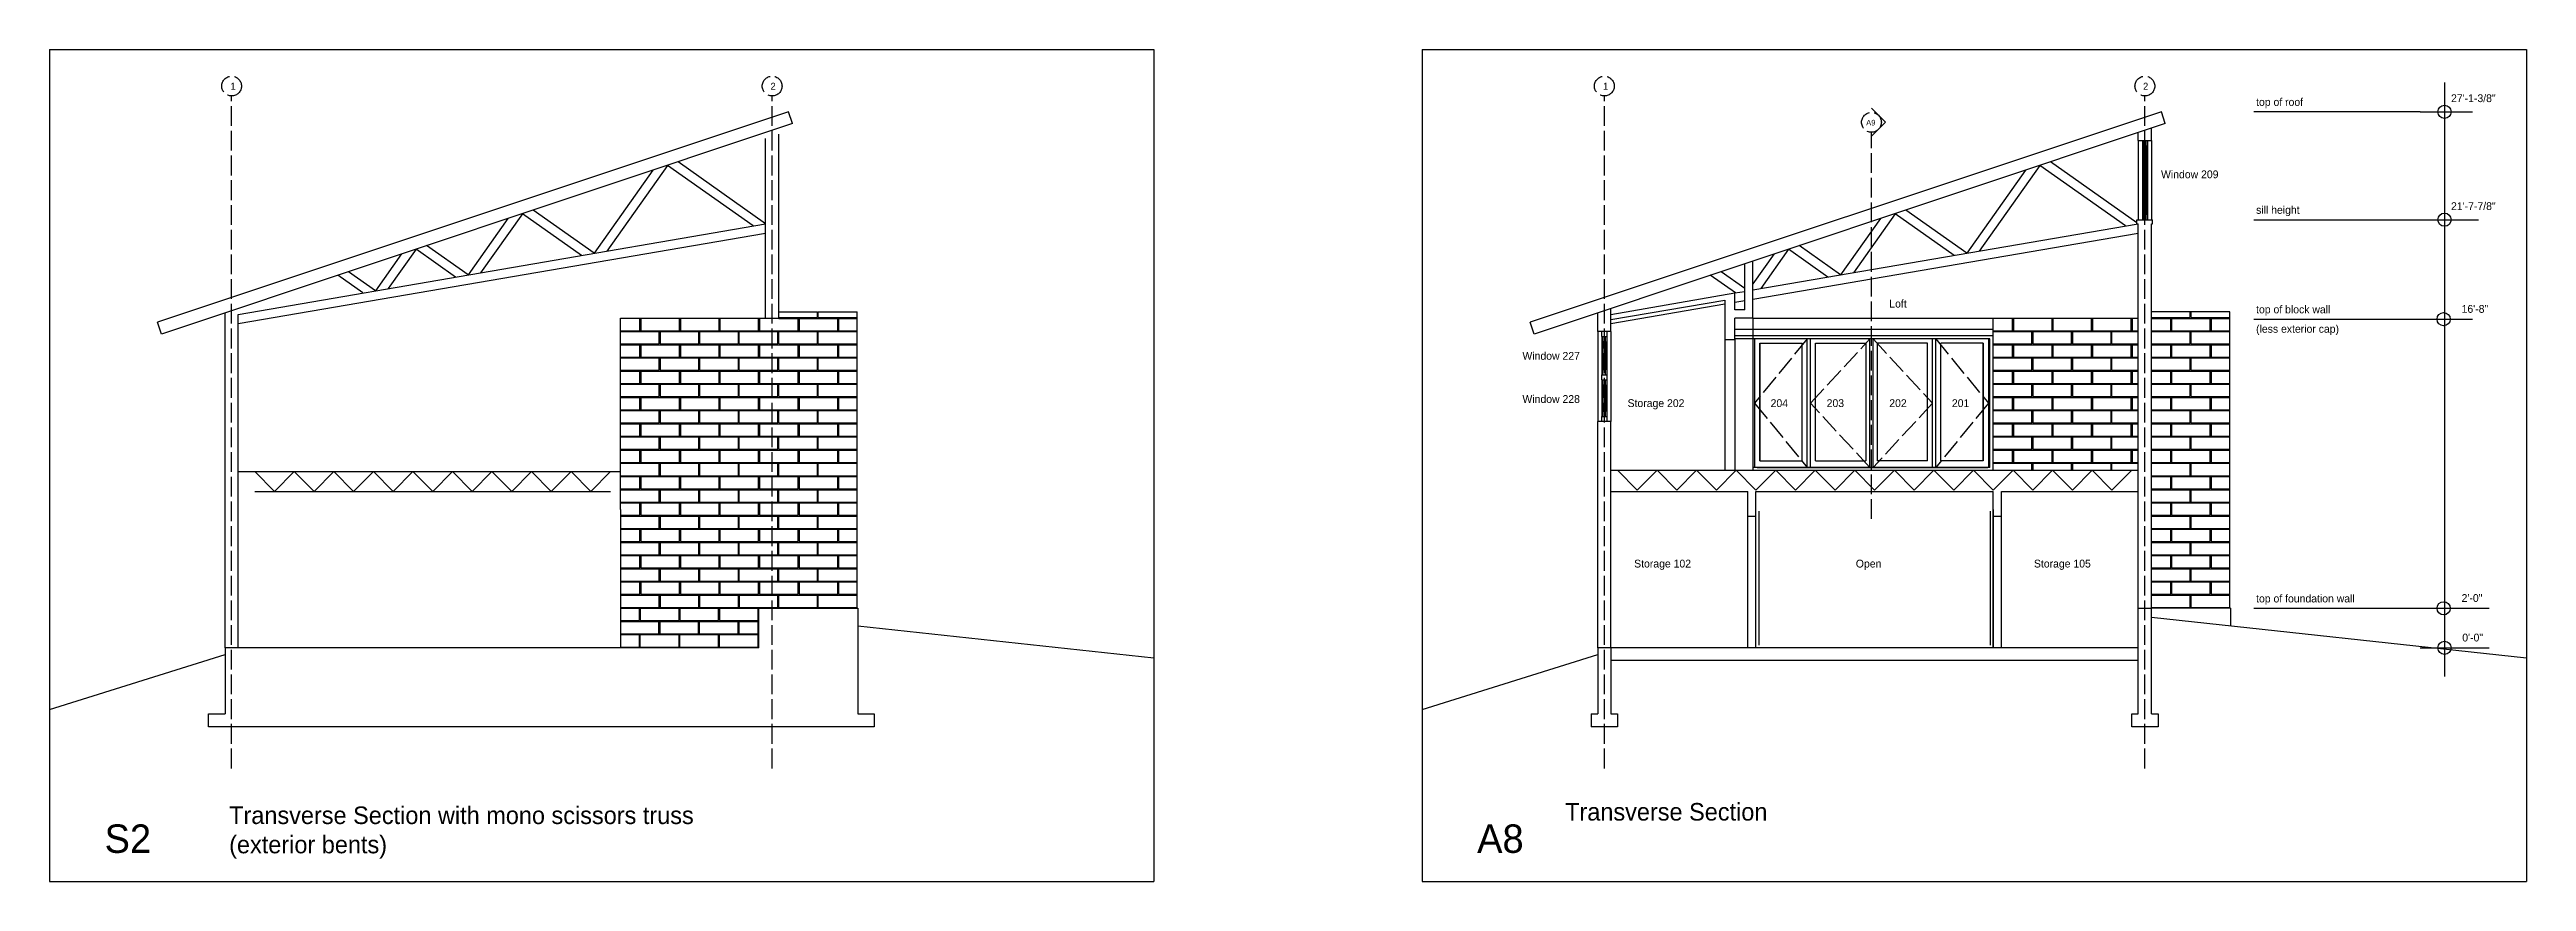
# Model space of a CAD drawing. Header units: inches. Extents: x 1267 to 6358, y -2516 to 4336.
# Drawn here: x 2972 to 4475, y 1498 to 2003 of the extents above; entities that cross this region are included whole.
import ezdxf

# ---------------------------------------------------------------- set-up
doc = ezdxf.new("R2010")
doc.units = ezdxf.units.IN
doc.header["$MEASUREMENT"] = 0
doc.linetypes.add('ACAD_ISO02W100', pattern=[15, 12, -3])
for name, color, linetype in [('blocks', 251, 'Continuous'), ('const', 7, 'Continuous'), ('e1', 7, 'Continuous'), ('e2', 251, 'Continuous'), ('glass', 172, 'Continuous'), ('glassSwing', 172, 'ACAD_ISO02W100'), ('grid', 252, 'ACAD_ISO02W100'), ('walls', 7, 'Continuous')]:
    doc.layers.add(name, color=color, linetype=linetype)

msp = doc.modelspace()

# ---------------------------------------------------------------- texts
at = {"layer": 'const', "attachment_point": 1}
for s, insert, char_height, width in [('1', (3081.5, 1982.6), 4.26, 1625.197), ('2', (3409.2, 1982.6), 4.26, 1625.197), ('1', (3914.4, 1982.6), 4.26, 1625.197), ('2', (4242.1, 1982.6), 4.26, 1625.197), ('top of roof', (4310.7, 1973.3), 4.736, 1805.775), ('27\'-1-3/8"', (4429, 1975.6), 4.74, 1805.775), ('A9', (4074.1, 1960.1), 3.41, 1300.158), ('Window 209', (4253, 1929.4), 4.74, 1805.775), ('21\'-7-7/8"', (4429, 1910.1), 4.74, 1805.775), ('sill height', (4310.7, 1907.8), 4.736, 1805.775), ('Loft', (4088.1, 1850.9), 4.74, 1805.775), ('top of block wall', (4310.7, 1847.4), 4.736, 1805.775), ('(less exterior cap)', (4310.7, 1835.6), 4.736, 1805.775), ('16\'-8"', (4435.4, 1847.7), 4.74, 1805.775), ('Window 227', (3865.5, 1819.2), 4.74, 1805.775), ('Window 228', (3865.5, 1793), 4.74, 1805.775), ('Storage 202', (3929.3, 1790.5), 4.736, 1805.775), ('204', (4016.1, 1790.5), 4.74, 1805.775), ('203', (4050.1, 1790.5), 4.74, 1805.775), ('202', (4088.1, 1790.5), 4.74, 1805.775), ('201', (4126.1, 1790.5), 4.74, 1805.775), ('Storage 102', (3933.3, 1693.1), 4.736, 1805.775), ('Open', (4067.8, 1693.1), 4.74, 1805.775), ('Storage 105', (4175.9, 1693.1), 4.736, 1805.775), ('top of foundation wall', (4310.7, 1671.9), 4.736, 1805.775), ('2\'-0"', (4435.4, 1672.2), 4.74, 1805.775), ('0\'-0"', (4435.8, 1648.2), 4.74, 1805.775), ('Transverse Section with mono scissors truss\\P(exterior bents)', (3080.7, 1543.3), 10.656, 4062.993), ('Transverse Section', (3891.4, 1545.4), 10.656, 4062.993), ('S2', (3005.1, 1532.4), 17.26, 6582.049), ('A8', (3838, 1532.4), 17.26, 6582.049)]:
    msp.add_mtext(s, dxfattribs=dict(at, insert=insert, char_height=char_height, width=width))

# ---------------------------------------------------------------- linework, layer by layer
for p, q in [((2971.7, 2002.8), (3641.8, 2002.8)), ((2971.7, 2002.8), (2971.7, 1497.8)), ((3641.8, 2002.8), (3641.8, 1497.8)), ((3804.6, 2002.8), (3804.6, 1497.8)), ((3804.6, 2002.8), (4474.8, 2002.8)), ((4474.8, 2002.8), (4474.8, 1497.8)), ((3402.2, 1663.6), (3414.2, 1663.6)), ((4239.2, 1663.6), (4247.2, 1663.6)), ((2971.7, 1497.8), (3641.8, 1497.8)), ((3804.6, 1497.8), (4474.8, 1497.8))]:
    msp.add_line(p, q)
at = {"layer": 'blocks'}
for p, q in [((3330, 1832.1), (3330, 1839.6)), ((3330.5, 1839.6), (3330.5, 1832.1)), ((3354, 1832.1), (3354, 1839.6)), ((3354.5, 1839.6), (3354.5, 1832.1)), ((3378, 1832.1), (3378, 1839.6)), ((3378.5, 1839.6), (3378.5, 1832.1)), ((3402, 1832.1), (3402, 1839.6)), ((3402.5, 1839.6), (3402.5, 1832.1)), ((3414.2, 1840.1), (3414.2, 1843.6)), ((3414.2, 1840.1), (3437.7, 1840.1)), ((3414.2, 1839.6), (3426, 1839.6)), ((3426, 1832.1), (3426, 1839.6)), ((3426.5, 1839.6), (3450, 1839.6)), ((3426.5, 1839.6), (3426.5, 1832.1)), ((3437.7, 1840.1), (3437.7, 1843.6)), ((3438.2, 1840.1), (3438.2, 1843.6)), ((3438.2, 1840.1), (3461.7, 1840.1)), ((3450, 1832.1), (3450, 1839.6)), ((3450.5, 1839.6), (3461.7, 1839.6)), ((3450.5, 1839.6), (3450.5, 1832.1)), ((4162.9, 1832.1), (4162.9, 1839.6)), ((4163.4, 1839.6), (4163.4, 1832.1)), ((4186.9, 1832.1), (4186.9, 1839.6)), ((4187.4, 1839.6), (4187.4, 1832.1)), ((4210.9, 1832.1), (4210.9, 1839.6)), ((4211.4, 1839.6), (4211.4, 1832.1)), ((4234.9, 1832.1), (4234.9, 1839.6)), ((4235.4, 1839.6), (4235.4, 1832.1)), ((4247.2, 1840.1), (4270.7, 1840.1)), ((4247.2, 1839.6), (4258.9, 1839.6)), ((4258.9, 1832.1), (4258.9, 1839.6)), ((4259.4, 1839.6), (4282.9, 1839.6)), ((4259.4, 1839.6), (4259.4, 1832.1)), ((4270.7, 1840.1), (4270.7, 1843.6)), ((4271.2, 1840.1), (4271.2, 1843.6)), ((4271.2, 1840.1), (4294.7, 1840.1)), ((4282.9, 1832.1), (4282.9, 1839.6)), ((4283.4, 1839.6), (4294.7, 1839.6)), ((4283.4, 1839.6), (4283.4, 1832.1)), ((3318.2, 1832.1), (3330, 1832.1)), ((3318.2, 1831.6), (3341.7, 1831.6)), ((3318.2, 1824.1), (3341.7, 1824.1)), ((3318.2, 1823.6), (3330, 1823.6)), ((3330, 1816.1), (3330, 1823.6)), ((3330.5, 1832.1), (3354, 1832.1)), ((3330.5, 1823.6), (3330.5, 1816.1)), ((3330.5, 1823.6), (3354, 1823.6)), ((3341.7, 1824.1), (3341.7, 1831.6)), ((3342.2, 1831.6), (3342.2, 1824.1)), ((3342.2, 1831.6), (3365.7, 1831.6)), ((3342.2, 1824.1), (3365.7, 1824.1)), ((3354, 1816.1), (3354, 1823.6)), ((3354.5, 1832.1), (3378, 1832.1)), ((3354.5, 1823.6), (3378, 1823.6)), ((3354.5, 1823.6), (3354.5, 1816.1)), ((3365.7, 1824.1), (3365.7, 1831.6)), ((3366.2, 1831.6), (3389.7, 1831.6)), ((3366.2, 1831.6), (3366.2, 1824.1)), ((3366.2, 1824.1), (3389.7, 1824.1)), ((3378, 1816.1), (3378, 1823.6)), ((3378.5, 1832.1), (3402, 1832.1)), ((3378.5, 1823.6), (3402, 1823.6)), ((3378.5, 1823.6), (3378.5, 1816.1)), ((3389.7, 1824.1), (3389.7, 1831.6)), ((3390.2, 1824.1), (3390.2, 1831.6)), ((3390.2, 1831.6), (3413.7, 1831.6)), ((3390.2, 1824.1), (3413.7, 1824.1)), ((3402, 1816.1), (3402, 1823.6)), ((3402.5, 1832.1), (3426, 1832.1)), ((3402.5, 1823.6), (3402.5, 1816.1)), ((3402.5, 1823.6), (3426, 1823.6)), ((3413.7, 1824.1), (3413.7, 1831.6)), ((3414.2, 1831.6), (3437.7, 1831.6)), ((3414.2, 1824.1), (3414.2, 1831.6)), ((3414.2, 1824.1), (3437.7, 1824.1)), ((3426, 1816.1), (3426, 1823.6)), ((3426.5, 1832.1), (3450, 1832.1)), ((3426.5, 1823.6), (3450, 1823.6)), ((3426.5, 1823.6), (3426.5, 1816.1)), ((3437.7, 1824.1), (3437.7, 1831.6)), ((3438.2, 1824.1), (3438.2, 1831.6)), ((3438.2, 1831.6), (3461.7, 1831.6)), ((3438.2, 1824.1), (3461.7, 1824.1)), ((3450, 1816.1), (3450, 1823.6)), ((3450.5, 1832.1), (3461.7, 1832.1)), ((3450.5, 1823.6), (3450.5, 1816.1)), ((3450.5, 1823.6), (3461.7, 1823.6)), ((4151.2, 1832.1), (4162.9, 1832.1)), ((4151.2, 1831.6), (4174.7, 1831.6)), ((4151.2, 1824.1), (4174.7, 1824.1)), ((4151.2, 1823.6), (4162.9, 1823.6)), ((4162.9, 1816.1), (4162.9, 1823.6)), ((4163.4, 1832.1), (4186.9, 1832.1)), ((4163.4, 1823.6), (4186.9, 1823.6)), ((4163.4, 1823.6), (4163.4, 1816.1)), ((4174.7, 1824.1), (4174.7, 1831.6)), ((4175.2, 1831.6), (4198.7, 1831.6)), ((4175.2, 1831.6), (4175.2, 1824.1)), ((4175.2, 1824.1), (4198.7, 1824.1)), ((4186.9, 1816.1), (4186.9, 1823.6)), ((4187.4, 1832.1), (4210.9, 1832.1)), ((4187.4, 1823.6), (4210.9, 1823.6)), ((4187.4, 1823.6), (4187.4, 1816.1)), ((4198.7, 1824.1), (4198.7, 1831.6)), ((4199.2, 1831.6), (4222.7, 1831.6)), ((4199.2, 1831.6), (4199.2, 1824.1)), ((4199.2, 1824.1), (4222.7, 1824.1)), ((4210.9, 1816.1), (4210.9, 1823.6)), ((4211.4, 1832.1), (4234.9, 1832.1)), ((4211.4, 1823.6), (4211.4, 1816.1)), ((4211.4, 1823.6), (4234.9, 1823.6)), ((4222.7, 1824.1), (4222.7, 1831.6)), ((4223.2, 1831.6), (4239.2, 1831.6)), ((4223.2, 1824.1), (4223.2, 1831.6)), ((4223.2, 1824.1), (4239.2, 1824.1)), ((4234.9, 1816.1), (4234.9, 1823.6)), ((4235.4, 1832.1), (4239.2, 1832.1)), ((4235.4, 1823.6), (4235.4, 1816.1)), ((4235.4, 1823.6), (4239.2, 1823.6)), ((4247.2, 1832.1), (4258.9, 1832.1)), ((4247.2, 1831.6), (4270.7, 1831.6)), ((4247.2, 1824.1), (4270.7, 1824.1)), ((4247.2, 1823.6), (4258.9, 1823.6)), ((4258.9, 1816.1), (4258.9, 1823.6)), ((4259.4, 1832.1), (4282.9, 1832.1)), ((4259.4, 1823.6), (4282.9, 1823.6)), ((4259.4, 1823.6), (4259.4, 1816.1)), ((4270.7, 1824.1), (4270.7, 1831.6)), ((4271.2, 1831.6), (4294.7, 1831.6)), ((4271.2, 1824.1), (4271.2, 1831.6)), ((4271.2, 1824.1), (4294.7, 1824.1)), ((4282.9, 1816.1), (4282.9, 1823.6)), ((4283.4, 1832.1), (4294.7, 1832.1)), ((4283.4, 1823.6), (4294.7, 1823.6)), ((4283.4, 1823.6), (4283.4, 1816.1)), ((3318.2, 1816.1), (3330, 1816.1)), ((3318.2, 1815.6), (3341.7, 1815.6)), ((3318.2, 1808.1), (3341.7, 1808.1)), ((3318.2, 1807.6), (3330, 1807.6)), ((3330, 1800.1), (3330, 1807.6)), ((3330.5, 1816.1), (3354, 1816.1)), ((3330.5, 1807.6), (3330.5, 1800.1)), ((3330.5, 1807.6), (3354, 1807.6)), ((3341.7, 1808.1), (3341.7, 1815.6)), ((3342.2, 1815.6), (3342.2, 1808.1)), ((3342.2, 1815.6), (3365.7, 1815.6)), ((3342.2, 1808.1), (3365.7, 1808.1)), ((3354, 1800.1), (3354, 1807.6)), ((3354.5, 1816.1), (3378, 1816.1)), ((3354.5, 1807.6), (3354.5, 1800.1)), ((3354.5, 1807.6), (3378, 1807.6)), ((3365.7, 1808.1), (3365.7, 1815.6)), ((3366.2, 1815.6), (3389.7, 1815.6)), ((3366.2, 1815.6), (3366.2, 1808.1)), ((3366.2, 1808.1), (3389.7, 1808.1)), ((3378, 1800.1), (3378, 1807.6)), ((3378.5, 1816.1), (3402, 1816.1)), ((3378.5, 1807.6), (3402, 1807.6)), ((3378.5, 1807.6), (3378.5, 1800.1)), ((3389.7, 1808.1), (3389.7, 1815.6)), ((3390.2, 1808.1), (3390.2, 1815.6)), ((3390.2, 1815.6), (3413.7, 1815.6)), ((3390.2, 1808.1), (3413.7, 1808.1)), ((3402, 1800.1), (3402, 1807.6)), ((3402.5, 1816.1), (3426, 1816.1)), ((3402.5, 1807.6), (3402.5, 1800.1)), ((3402.5, 1807.6), (3426, 1807.6)), ((3413.7, 1808.1), (3413.7, 1815.6)), ((3414.2, 1815.6), (3437.7, 1815.6)), ((3414.2, 1808.1), (3414.2, 1815.6)), ((3414.2, 1808.1), (3437.7, 1808.1)), ((3426, 1800.1), (3426, 1807.6)), ((3426.5, 1816.1), (3450, 1816.1)), ((3426.5, 1807.6), (3450, 1807.6)), ((3426.5, 1807.6), (3426.5, 1800.1)), ((3437.7, 1808.1), (3437.7, 1815.6)), ((3438.2, 1808.1), (3438.2, 1815.6)), ((3438.2, 1815.6), (3461.7, 1815.6)), ((3438.2, 1808.1), (3461.7, 1808.1)), ((3450, 1800.1), (3450, 1807.6)), ((3450.5, 1816.1), (3461.7, 1816.1)), ((3450.5, 1807.6), (3450.5, 1800.1)), ((3450.5, 1807.6), (3461.7, 1807.6)), ((4151.2, 1816.1), (4162.9, 1816.1)), ((4151.2, 1815.6), (4174.7, 1815.6)), ((4151.2, 1808.1), (4174.7, 1808.1)), ((4151.2, 1807.6), (4162.9, 1807.6)), ((4162.9, 1800.1), (4162.9, 1807.6)), ((4163.4, 1816.1), (4186.9, 1816.1)), ((4163.4, 1807.6), (4163.4, 1800.1)), ((4163.4, 1807.6), (4186.9, 1807.6)), ((4174.7, 1808.1), (4174.7, 1815.6)), ((4175.2, 1815.6), (4198.7, 1815.6)), ((4175.2, 1815.6), (4175.2, 1808.1)), ((4175.2, 1808.1), (4198.7, 1808.1)), ((4186.9, 1800.1), (4186.9, 1807.6)), ((4187.4, 1816.1), (4210.9, 1816.1)), ((4187.4, 1807.6), (4187.4, 1800.1)), ((4187.4, 1807.6), (4210.9, 1807.6)), ((4198.7, 1808.1), (4198.7, 1815.6)), ((4199.2, 1815.6), (4222.7, 1815.6)), ((4199.2, 1815.6), (4199.2, 1808.1)), ((4199.2, 1808.1), (4222.7, 1808.1)), ((4210.9, 1800.1), (4210.9, 1807.6)), ((4211.4, 1816.1), (4234.9, 1816.1)), ((4211.4, 1807.6), (4211.4, 1800.1)), ((4211.4, 1807.6), (4234.9, 1807.6)), ((4222.7, 1808.1), (4222.7, 1815.6)), ((4223.2, 1815.6), (4239.2, 1815.6)), ((4223.2, 1808.1), (4223.2, 1815.6)), ((4223.2, 1808.1), (4239.2, 1808.1)), ((4234.9, 1800.1), (4234.9, 1807.6)), ((4235.4, 1816.1), (4239.2, 1816.1)), ((4235.4, 1807.6), (4235.4, 1800.1)), ((4235.4, 1807.6), (4239.2, 1807.6)), ((4247.2, 1816.1), (4258.9, 1816.1)), ((4247.2, 1815.6), (4270.7, 1815.6)), ((4247.2, 1808.1), (4270.7, 1808.1)), ((4247.2, 1807.6), (4258.9, 1807.6)), ((4258.9, 1800.1), (4258.9, 1807.6)), ((4259.4, 1816.1), (4282.9, 1816.1)), ((4259.4, 1807.6), (4282.9, 1807.6)), ((4259.4, 1807.6), (4259.4, 1800.1)), ((4270.7, 1808.1), (4270.7, 1815.6)), ((4271.2, 1815.6), (4294.7, 1815.6)), ((4271.2, 1808.1), (4271.2, 1815.6)), ((4271.2, 1808.1), (4294.7, 1808.1)), ((4282.9, 1800.1), (4282.9, 1807.6)), ((4283.4, 1816.1), (4294.7, 1816.1)), ((4283.4, 1807.6), (4283.4, 1800.1)), ((4283.4, 1807.6), (4294.7, 1807.6)), ((3318.2, 1800.1), (3330, 1800.1)), ((3318.2, 1799.6), (3341.7, 1799.6)), ((3318.2, 1792.1), (3341.7, 1792.1)), ((3318.2, 1791.6), (3330, 1791.6)), ((3330, 1784.1), (3330, 1791.6)), ((3330.5, 1800.1), (3354, 1800.1)), ((3330.5, 1791.6), (3330.5, 1784.1)), ((3330.5, 1791.6), (3354, 1791.6)), ((3341.7, 1792.1), (3341.7, 1799.6)), ((3342.2, 1799.6), (3365.7, 1799.6)), ((3342.2, 1799.6), (3342.2, 1792.1)), ((3342.2, 1792.1), (3365.7, 1792.1)), ((3354, 1784.1), (3354, 1791.6)), ((3354.5, 1800.1), (3378, 1800.1)), ((3354.5, 1791.6), (3354.5, 1784.1)), ((3354.5, 1791.6), (3378, 1791.6)), ((3365.7, 1792.1), (3365.7, 1799.6)), ((3366.2, 1799.6), (3389.7, 1799.6)), ((3366.2, 1799.6), (3366.2, 1792.1)), ((3366.2, 1792.1), (3389.7, 1792.1)), ((3378, 1784.1), (3378, 1791.6)), ((3378.5, 1800.1), (3402, 1800.1)), ((3378.5, 1791.6), (3402, 1791.6)), ((3378.5, 1791.6), (3378.5, 1784.1)), ((3389.7, 1792.1), (3389.7, 1799.6)), ((3390.2, 1799.6), (3413.7, 1799.6)), ((3390.2, 1792.1), (3390.2, 1799.6)), ((3390.2, 1792.1), (3413.7, 1792.1)), ((3402, 1784.1), (3402, 1791.6)), ((3402.5, 1800.1), (3426, 1800.1)), ((3402.5, 1791.6), (3402.5, 1784.1)), ((3402.5, 1791.6), (3426, 1791.6)), ((3413.7, 1792.1), (3413.7, 1799.6)), ((3414.2, 1799.6), (3437.7, 1799.6)), ((3414.2, 1792.1), (3414.2, 1799.6)), ((3414.2, 1792.1), (3437.7, 1792.1)), ((3426, 1784.1), (3426, 1791.6)), ((3426.5, 1800.1), (3450, 1800.1)), ((3426.5, 1791.6), (3450, 1791.6)), ((3426.5, 1791.6), (3426.5, 1784.1)), ((3437.7, 1792.1), (3437.7, 1799.6)), ((3438.2, 1799.6), (3461.7, 1799.6)), ((3438.2, 1792.1), (3438.2, 1799.6)), ((3438.2, 1792.1), (3461.7, 1792.1)), ((3450, 1784.1), (3450, 1791.6)), ((3450.5, 1800.1), (3461.7, 1800.1)), ((3450.5, 1791.6), (3450.5, 1784.1)), ((3450.5, 1791.6), (3461.7, 1791.6)), ((4151.2, 1800.1), (4162.9, 1800.1)), ((4151.2, 1799.6), (4174.7, 1799.6)), ((4151.2, 1792.1), (4174.7, 1792.1)), ((4151.2, 1791.6), (4162.9, 1791.6)), ((4162.9, 1784.1), (4162.9, 1791.6)), ((4163.4, 1800.1), (4186.9, 1800.1)), ((4163.4, 1791.6), (4186.9, 1791.6)), ((4163.4, 1791.6), (4163.4, 1784.1)), ((4174.7, 1792.1), (4174.7, 1799.6)), ((4175.2, 1799.6), (4175.2, 1792.1)), ((4175.2, 1799.6), (4198.7, 1799.6)), ((4175.2, 1792.1), (4198.7, 1792.1)), ((4186.9, 1784.1), (4186.9, 1791.6)), ((4187.4, 1800.1), (4210.9, 1800.1)), ((4187.4, 1791.6), (4210.9, 1791.6)), ((4187.4, 1791.6), (4187.4, 1784.1)), ((4198.7, 1792.1), (4198.7, 1799.6)), ((4199.2, 1799.6), (4222.7, 1799.6)), ((4199.2, 1799.6), (4199.2, 1792.1)), ((4199.2, 1792.1), (4222.7, 1792.1)), ((4210.9, 1784.1), (4210.9, 1791.6)), ((4211.4, 1800.1), (4234.9, 1800.1)), ((4211.4, 1791.6), (4211.4, 1784.1)), ((4211.4, 1791.6), (4234.9, 1791.6)), ((4222.7, 1792.1), (4222.7, 1799.6)), ((4223.2, 1792.1), (4223.2, 1799.6)), ((4223.2, 1799.6), (4239.2, 1799.6)), ((4223.2, 1792.1), (4239.2, 1792.1)), ((4234.9, 1784.1), (4234.9, 1791.6)), ((4235.4, 1800.1), (4239.2, 1800.1)), ((4235.4, 1791.6), (4235.4, 1784.1)), ((4235.4, 1791.6), (4239.2, 1791.6)), ((4247.2, 1800.1), (4258.9, 1800.1)), ((4247.2, 1799.6), (4270.7, 1799.6)), ((4247.2, 1792.1), (4270.7, 1792.1)), ((4247.2, 1791.6), (4258.9, 1791.6)), ((4258.9, 1784.1), (4258.9, 1791.6)), ((4259.4, 1800.1), (4282.9, 1800.1)), ((4259.4, 1791.6), (4282.9, 1791.6)), ((4259.4, 1791.6), (4259.4, 1784.1)), ((4270.7, 1792.1), (4270.7, 1799.6)), ((4271.2, 1792.1), (4271.2, 1799.6)), ((4271.2, 1799.6), (4294.7, 1799.6)), ((4271.2, 1792.1), (4294.7, 1792.1)), ((4282.9, 1784.1), (4282.9, 1791.6)), ((4283.4, 1800.1), (4294.7, 1800.1)), ((4283.4, 1791.6), (4294.7, 1791.6)), ((4283.4, 1791.6), (4283.4, 1784.1)), ((3318.2, 1784.1), (3330, 1784.1)), ((3318.2, 1783.6), (3341.7, 1783.6)), ((3318.2, 1776.1), (3341.7, 1776.1)), ((3318.2, 1775.6), (3330, 1775.6)), ((3330, 1768.1), (3330, 1775.6)), ((3330.5, 1784.1), (3354, 1784.1)), ((3330.5, 1775.6), (3330.5, 1768.1)), ((3330.5, 1775.6), (3354, 1775.6)), ((3341.7, 1776.1), (3341.7, 1783.6)), ((3342.2, 1783.6), (3342.2, 1776.1)), ((3342.2, 1783.6), (3365.7, 1783.6)), ((3342.2, 1776.1), (3365.7, 1776.1)), ((3354, 1768.1), (3354, 1775.6)), ((3354.5, 1784.1), (3378, 1784.1)), ((3354.5, 1775.6), (3378, 1775.6)), ((3354.5, 1775.6), (3354.5, 1768.1)), ((3365.7, 1776.1), (3365.7, 1783.6)), ((3366.2, 1783.6), (3389.7, 1783.6)), ((3366.2, 1783.6), (3366.2, 1776.1)), ((3366.2, 1776.1), (3389.7, 1776.1)), ((3378, 1768.1), (3378, 1775.6)), ((3378.5, 1784.1), (3402, 1784.1)), ((3378.5, 1775.6), (3402, 1775.6)), ((3378.5, 1775.6), (3378.5, 1768.1)), ((3389.7, 1776.1), (3389.7, 1783.6)), ((3390.2, 1776.1), (3390.2, 1783.6)), ((3390.2, 1783.6), (3413.7, 1783.6)), ((3390.2, 1776.1), (3413.7, 1776.1)), ((3402, 1768.1), (3402, 1775.6)), ((3402.5, 1784.1), (3426, 1784.1)), ((3402.5, 1775.6), (3402.5, 1768.1)), ((3402.5, 1775.6), (3426, 1775.6)), ((3413.7, 1776.1), (3413.7, 1783.6)), ((3414.2, 1783.6), (3437.7, 1783.6)), ((3414.2, 1776.1), (3414.2, 1783.6)), ((3414.2, 1776.1), (3437.7, 1776.1)), ((3426, 1768.1), (3426, 1775.6)), ((3426.5, 1784.1), (3450, 1784.1)), ((3426.5, 1775.6), (3450, 1775.6)), ((3426.5, 1775.6), (3426.5, 1768.1)), ((3437.7, 1776.1), (3437.7, 1783.6)), ((3438.2, 1776.1), (3438.2, 1783.6)), ((3438.2, 1783.6), (3461.7, 1783.6)), ((3438.2, 1776.1), (3461.7, 1776.1)), ((3450, 1768.1), (3450, 1775.6)), ((3450.5, 1784.1), (3461.7, 1784.1)), ((3450.5, 1775.6), (3450.5, 1768.1)), ((3450.5, 1775.6), (3461.7, 1775.6)), ((4151.2, 1784.1), (4162.9, 1784.1)), ((4151.2, 1783.6), (4174.7, 1783.6)), ((4151.2, 1776.1), (4174.7, 1776.1)), ((4151.2, 1775.6), (4162.9, 1775.6)), ((4162.9, 1768.1), (4162.9, 1775.6)), ((4163.4, 1784.1), (4186.9, 1784.1)), ((4163.4, 1775.6), (4186.9, 1775.6)), ((4163.4, 1775.6), (4163.4, 1768.1)), ((4174.7, 1776.1), (4174.7, 1783.6)), ((4175.2, 1783.6), (4198.7, 1783.6)), ((4175.2, 1783.6), (4175.2, 1776.1)), ((4175.2, 1776.1), (4198.7, 1776.1)), ((4186.9, 1768.1), (4186.9, 1775.6)), ((4187.4, 1784.1), (4210.9, 1784.1)), ((4187.4, 1775.6), (4210.9, 1775.6)), ((4187.4, 1775.6), (4187.4, 1768.1)), ((4198.7, 1776.1), (4198.7, 1783.6)), ((4199.2, 1783.6), (4222.7, 1783.6)), ((4199.2, 1783.6), (4199.2, 1776.1)), ((4199.2, 1776.1), (4222.7, 1776.1)), ((4210.9, 1768.1), (4210.9, 1775.6)), ((4211.4, 1784.1), (4234.9, 1784.1)), ((4211.4, 1775.6), (4211.4, 1768.1)), ((4211.4, 1775.6), (4234.9, 1775.6)), ((4222.7, 1776.1), (4222.7, 1783.6)), ((4223.2, 1783.6), (4239.2, 1783.6)), ((4223.2, 1776.1), (4223.2, 1783.6)), ((4223.2, 1776.1), (4239.2, 1776.1)), ((4234.9, 1768.1), (4234.9, 1775.6)), ((4235.4, 1784.1), (4239.2, 1784.1)), ((4235.4, 1775.6), (4235.4, 1768.1)), ((4235.4, 1775.6), (4239.2, 1775.6)), ((4247.2, 1784.1), (4258.9, 1784.1)), ((4247.2, 1783.6), (4270.7, 1783.6)), ((4247.2, 1776.1), (4270.7, 1776.1)), ((4247.2, 1775.6), (4258.9, 1775.6)), ((4258.9, 1768.1), (4258.9, 1775.6)), ((4259.4, 1784.1), (4282.9, 1784.1)), ((4259.4, 1775.6), (4282.9, 1775.6)), ((4259.4, 1775.6), (4259.4, 1768.1)), ((4270.7, 1776.1), (4270.7, 1783.6)), ((4271.2, 1783.6), (4294.7, 1783.6)), ((4271.2, 1776.1), (4271.2, 1783.6)), ((4271.2, 1776.1), (4294.7, 1776.1)), ((4282.9, 1768.1), (4282.9, 1775.6)), ((4283.4, 1784.1), (4294.7, 1784.1)), ((4283.4, 1775.6), (4294.7, 1775.6)), ((4283.4, 1775.6), (4283.4, 1768.1)), ((3318.2, 1768.1), (3330, 1768.1)), ((3318.2, 1767.6), (3341.7, 1767.6)), ((3318.2, 1760.1), (3341.7, 1760.1)), ((3318.2, 1759.6), (3330, 1759.6)), ((3330, 1752.1), (3330, 1759.6)), ((3330.5, 1768.1), (3354, 1768.1)), ((3330.5, 1759.6), (3330.5, 1752.1)), ((3330.5, 1759.6), (3354, 1759.6)), ((3341.7, 1760.1), (3341.7, 1767.6)), ((3342.2, 1767.6), (3342.2, 1760.1)), ((3342.2, 1767.6), (3365.7, 1767.6)), ((3342.2, 1760.1), (3365.7, 1760.1)), ((3354, 1752.1), (3354, 1759.6)), ((3354.5, 1768.1), (3378, 1768.1)), ((3354.5, 1759.6), (3354.5, 1752.1)), ((3354.5, 1759.6), (3378, 1759.6)), ((3365.7, 1760.1), (3365.7, 1767.6)), ((3366.2, 1767.6), (3366.2, 1760.1)), ((3366.2, 1767.6), (3389.7, 1767.6)), ((3366.2, 1760.1), (3389.7, 1760.1)), ((3378, 1752.1), (3378, 1759.6)), ((3378.5, 1768.1), (3402, 1768.1)), ((3378.5, 1759.6), (3402, 1759.6)), ((3378.5, 1759.6), (3378.5, 1752.1)), ((3389.7, 1760.1), (3389.7, 1767.6)), ((3390.2, 1760.1), (3390.2, 1767.6)), ((3390.2, 1767.6), (3413.7, 1767.6)), ((3390.2, 1760.1), (3413.7, 1760.1)), ((3402, 1752.1), (3402, 1759.6)), ((3402.5, 1768.1), (3426, 1768.1)), ((3402.5, 1759.6), (3402.5, 1752.1)), ((3402.5, 1759.6), (3426, 1759.6)), ((3413.7, 1760.1), (3413.7, 1767.6)), ((3414.2, 1767.6), (3437.7, 1767.6)), ((3414.2, 1760.1), (3414.2, 1767.6)), ((3414.2, 1760.1), (3437.7, 1760.1)), ((3426, 1752.1), (3426, 1759.6)), ((3426.5, 1768.1), (3450, 1768.1)), ((3426.5, 1759.6), (3450, 1759.6)), ((3426.5, 1759.6), (3426.5, 1752.1)), ((3437.7, 1760.1), (3437.7, 1767.6)), ((3438.2, 1760.1), (3438.2, 1767.6)), ((3438.2, 1767.6), (3461.7, 1767.6)), ((3438.2, 1760.1), (3461.7, 1760.1)), ((3450, 1752.1), (3450, 1759.6)), ((3450.5, 1768.1), (3461.7, 1768.1)), ((3450.5, 1759.6), (3450.5, 1752.1)), ((3450.5, 1759.6), (3461.7, 1759.6)), ((4151.2, 1768.1), (4162.9, 1768.1)), ((4151.2, 1767.6), (4174.7, 1767.6)), ((4151.2, 1760.1), (4174.7, 1760.1)), ((4151.2, 1759.6), (4162.9, 1759.6)), ((4162.9, 1752.1), (4162.9, 1759.6)), ((4163.4, 1768.1), (4186.9, 1768.1)), ((4163.4, 1759.6), (4186.9, 1759.6)), ((4163.4, 1759.6), (4163.4, 1752.1)), ((4174.7, 1760.1), (4174.7, 1767.6)), ((4175.2, 1767.6), (4198.7, 1767.6)), ((4175.2, 1767.6), (4175.2, 1760.1)), ((4175.2, 1760.1), (4198.7, 1760.1)), ((4186.9, 1752.1), (4186.9, 1759.6)), ((4187.4, 1768.1), (4210.9, 1768.1)), ((4187.4, 1759.6), (4210.9, 1759.6)), ((4187.4, 1759.6), (4187.4, 1752.1)), ((4198.7, 1760.1), (4198.7, 1767.6)), ((4199.2, 1767.6), (4222.7, 1767.6)), ((4199.2, 1767.6), (4199.2, 1760.1)), ((4199.2, 1760.1), (4222.7, 1760.1)), ((4210.9, 1752.1), (4210.9, 1759.6)), ((4211.4, 1768.1), (4234.9, 1768.1)), ((4211.4, 1759.6), (4234.9, 1759.6)), ((4211.4, 1759.6), (4211.4, 1752.1)), ((4222.7, 1760.1), (4222.7, 1767.6)), ((4223.2, 1767.6), (4239.2, 1767.6)), ((4223.2, 1760.1), (4223.2, 1767.6)), ((4223.2, 1760.1), (4239.2, 1760.1)), ((4234.9, 1752.1), (4234.9, 1759.6)), ((4235.4, 1768.1), (4239.2, 1768.1)), ((4235.4, 1759.6), (4235.4, 1752.1)), ((4235.4, 1759.6), (4239.2, 1759.6)), ((4247.2, 1768.1), (4258.9, 1768.1)), ((4247.2, 1767.6), (4270.7, 1767.6)), ((4247.2, 1760.1), (4270.7, 1760.1)), ((4247.2, 1759.6), (4258.9, 1759.6)), ((4258.9, 1752.1), (4258.9, 1759.6)), ((4259.4, 1768.1), (4282.9, 1768.1)), ((4259.4, 1759.6), (4282.9, 1759.6)), ((4259.4, 1759.6), (4259.4, 1752.1)), ((4270.7, 1760.1), (4270.7, 1767.6)), ((4271.2, 1767.6), (4294.7, 1767.6)), ((4271.2, 1760.1), (4271.2, 1767.6)), ((4271.2, 1760.1), (4294.7, 1760.1)), ((4282.9, 1752.1), (4282.9, 1759.6)), ((4283.4, 1768.1), (4294.7, 1768.1)), ((4283.4, 1759.6), (4294.7, 1759.6)), ((4283.4, 1759.6), (4283.4, 1752.1)), ((3318.2, 1752.1), (3330, 1752.1)), ((3318.2, 1751.6), (3341.7, 1751.6)), ((3318.2, 1744.1), (3341.7, 1744.1)), ((3318.2, 1743.6), (3330, 1743.6)), ((3330, 1736.1), (3330, 1743.6)), ((3330.5, 1752.1), (3354, 1752.1)), ((3330.5, 1743.6), (3330.5, 1736.1)), ((3330.5, 1743.6), (3354, 1743.6)), ((3341.7, 1744.1), (3341.7, 1751.6)), ((3342.2, 1751.6), (3365.7, 1751.6)), ((3342.2, 1751.6), (3342.2, 1744.1)), ((3342.2, 1744.1), (3365.7, 1744.1)), ((3354, 1736.1), (3354, 1743.6)), ((3354.5, 1752.1), (3378, 1752.1)), ((3354.5, 1743.6), (3354.5, 1736.1)), ((3354.5, 1743.6), (3378, 1743.6)), ((3365.7, 1744.1), (3365.7, 1751.6)), ((3366.2, 1751.6), (3389.7, 1751.6)), ((3366.2, 1751.6), (3366.2, 1744.1)), ((3366.2, 1744.1), (3389.7, 1744.1)), ((3378, 1736.1), (3378, 1743.6)), ((3378.5, 1752.1), (3402, 1752.1)), ((3378.5, 1743.6), (3402, 1743.6)), ((3378.5, 1743.6), (3378.5, 1736.1)), ((3389.7, 1744.1), (3389.7, 1751.6)), ((3390.2, 1751.6), (3413.7, 1751.6)), ((3390.2, 1744.1), (3390.2, 1751.6)), ((3390.2, 1744.1), (3413.7, 1744.1)), ((3402, 1736.1), (3402, 1743.6)), ((3402.5, 1752.1), (3426, 1752.1)), ((3402.5, 1743.6), (3402.5, 1736.1)), ((3402.5, 1743.6), (3426, 1743.6)), ((3413.7, 1744.1), (3413.7, 1751.6)), ((3414.2, 1751.6), (3437.7, 1751.6)), ((3414.2, 1744.1), (3414.2, 1751.6)), ((3414.2, 1744.1), (3437.7, 1744.1)), ((3426, 1736.1), (3426, 1743.6)), ((3426.5, 1752.1), (3450, 1752.1)), ((3426.5, 1743.6), (3450, 1743.6)), ((3426.5, 1743.6), (3426.5, 1736.1)), ((3437.7, 1744.1), (3437.7, 1751.6)), ((3438.2, 1751.6), (3461.7, 1751.6)), ((3438.2, 1744.1), (3438.2, 1751.6)), ((3438.2, 1744.1), (3461.7, 1744.1)), ((3450, 1736.1), (3450, 1743.6)), ((3450.5, 1752.1), (3461.7, 1752.1)), ((3450.5, 1743.6), (3450.5, 1736.1)), ((3450.5, 1743.6), (3461.7, 1743.6)), ((4151.2, 1752.1), (4162.9, 1752.1)), ((4151.2, 1751.6), (4174.7, 1751.6)), ((4163.4, 1752.1), (4186.9, 1752.1)), ((4174.7, 1747.4), (4174.7, 1751.6)), ((4175.2, 1751.6), (4175.2, 1747.4)), ((4175.2, 1751.6), (4198.7, 1751.6)), ((4187.4, 1752.1), (4210.9, 1752.1)), ((4198.7, 1747.4), (4198.7, 1751.6)), ((4199.2, 1751.6), (4222.7, 1751.6)), ((4199.2, 1751.6), (4199.2, 1747.4)), ((4211.4, 1752.1), (4234.9, 1752.1)), ((4222.7, 1747.4), (4222.7, 1751.6)), ((4223.2, 1747.4), (4223.2, 1751.6)), ((4223.2, 1751.6), (4239.2, 1751.6)), ((4235.4, 1752.1), (4239.2, 1752.1)), ((4247.2, 1752.1), (4258.9, 1752.1)), ((4247.2, 1751.6), (4270.7, 1751.6)), ((4247.2, 1744.1), (4270.7, 1744.1)), ((4247.2, 1743.6), (4258.9, 1743.6)), ((4258.9, 1736.1), (4258.9, 1743.6)), ((4259.4, 1752.1), (4282.9, 1752.1)), ((4259.4, 1743.6), (4282.9, 1743.6)), ((4259.4, 1743.6), (4259.4, 1736.1)), ((4270.7, 1744.1), (4270.7, 1751.6)), ((4271.2, 1744.1), (4271.2, 1751.6)), ((4271.2, 1751.6), (4294.7, 1751.6)), ((4271.2, 1744.1), (4294.7, 1744.1)), ((4282.9, 1736.1), (4282.9, 1743.6)), ((4283.4, 1752.1), (4294.7, 1752.1)), ((4283.4, 1743.6), (4294.7, 1743.6)), ((4283.4, 1743.6), (4283.4, 1736.1)), ((3318.2, 1736.1), (3330, 1736.1)), ((3318.2, 1735.6), (3341.7, 1735.6)), ((3330.5, 1736.1), (3354, 1736.1)), ((3341.7, 1728.1), (3341.7, 1735.6)), ((3342.2, 1735.6), (3342.2, 1728.1)), ((3342.2, 1735.6), (3365.7, 1735.6)), ((3354.5, 1736.1), (3378, 1736.1)), ((3365.7, 1728.1), (3365.7, 1735.6)), ((3366.2, 1735.6), (3389.7, 1735.6)), ((3366.2, 1735.6), (3366.2, 1728.1)), ((3378.5, 1736.1), (3402, 1736.1)), ((3389.7, 1728.1), (3389.7, 1735.6)), ((3390.2, 1728.1), (3390.2, 1735.6)), ((3390.2, 1735.6), (3413.7, 1735.6)), ((3402.5, 1736.1), (3426, 1736.1)), ((3413.7, 1728.1), (3413.7, 1735.6)), ((3414.2, 1735.6), (3437.7, 1735.6)), ((3414.2, 1728.1), (3414.2, 1735.6)), ((3426.5, 1736.1), (3450, 1736.1)), ((3437.7, 1728.1), (3437.7, 1735.6)), ((3438.2, 1728.1), (3438.2, 1735.6)), ((3438.2, 1735.6), (3461.7, 1735.6)), ((3450.5, 1736.1), (3461.7, 1736.1)), ((4247.2, 1736.1), (4258.9, 1736.1)), ((4247.2, 1735.6), (4270.7, 1735.6)), ((4259.4, 1736.1), (4282.9, 1736.1)), ((4270.7, 1728.1), (4270.7, 1735.6)), ((4271.2, 1728.1), (4271.2, 1735.6)), ((4271.2, 1735.6), (4294.7, 1735.6)), ((4283.4, 1736.1), (4294.7, 1736.1)), ((3318.2, 1728.1), (3341.7, 1728.1)), ((3318.2, 1727.6), (3330, 1727.6)), ((3318.2, 1720.1), (3330, 1720.1)), ((3318.2, 1719.6), (3341.7, 1719.6)), ((3330, 1720.1), (3330, 1727.6)), ((3330.5, 1727.6), (3330.5, 1720.1)), ((3330.5, 1727.6), (3354, 1727.6)), ((3330.5, 1720.1), (3354, 1720.1)), ((3341.7, 1712.1), (3341.7, 1719.6)), ((3342.2, 1728.1), (3365.7, 1728.1)), ((3342.2, 1719.6), (3342.2, 1712.1)), ((3342.2, 1719.6), (3365.7, 1719.6)), ((3354, 1720.1), (3354, 1727.6)), ((3354.5, 1727.6), (3354.5, 1720.1)), ((3354.5, 1727.6), (3378, 1727.6)), ((3354.5, 1720.1), (3378, 1720.1)), ((3365.7, 1712.1), (3365.7, 1719.6)), ((3366.2, 1728.1), (3389.7, 1728.1)), ((3366.2, 1719.6), (3389.7, 1719.6)), ((3366.2, 1719.6), (3366.2, 1712.1)), ((3378, 1720.1), (3378, 1727.6)), ((3378.5, 1727.6), (3402, 1727.6)), ((3378.5, 1727.6), (3378.5, 1720.1)), ((3378.5, 1720.1), (3402, 1720.1)), ((3389.7, 1712.1), (3389.7, 1719.6)), ((3390.2, 1728.1), (3413.7, 1728.1)), ((3390.2, 1712.1), (3390.2, 1719.6)), ((3390.2, 1719.6), (3413.7, 1719.6)), ((3402, 1720.1), (3402, 1727.6)), ((3402.5, 1727.6), (3402.5, 1720.1)), ((3402.5, 1727.6), (3426, 1727.6)), ((3402.5, 1720.1), (3426, 1720.1)), ((3413.7, 1712.1), (3413.7, 1719.6)), ((3414.2, 1728.1), (3437.7, 1728.1)), ((3414.2, 1719.6), (3437.7, 1719.6)), ((3414.2, 1712.1), (3414.2, 1719.6)), ((3426, 1720.1), (3426, 1727.6)), ((3426.5, 1727.6), (3450, 1727.6)), ((3426.5, 1727.6), (3426.5, 1720.1)), ((3426.5, 1720.1), (3450, 1720.1)), ((3437.7, 1712.1), (3437.7, 1719.6)), ((3438.2, 1728.1), (3461.7, 1728.1)), ((3438.2, 1712.1), (3438.2, 1719.6)), ((3438.2, 1719.6), (3461.7, 1719.6)), ((3450, 1720.1), (3450, 1727.6)), ((3450.5, 1727.6), (3450.5, 1720.1)), ((3450.5, 1727.6), (3461.7, 1727.6)), ((3450.5, 1720.1), (3461.7, 1720.1)), ((4247.2, 1728.1), (4270.7, 1728.1)), ((4247.2, 1727.6), (4258.9, 1727.6)), ((4247.2, 1720.1), (4258.9, 1720.1)), ((4247.2, 1719.6), (4270.7, 1719.6)), ((4258.9, 1720.1), (4258.9, 1727.6)), ((4259.4, 1727.6), (4282.9, 1727.6)), ((4259.4, 1727.6), (4259.4, 1720.1)), ((4259.4, 1720.1), (4282.9, 1720.1)), ((4270.7, 1712.1), (4270.7, 1719.6)), ((4271.2, 1728.1), (4294.7, 1728.1)), ((4271.2, 1719.6), (4294.7, 1719.6)), ((4271.2, 1712.1), (4271.2, 1719.6)), ((4282.9, 1720.1), (4282.9, 1727.6)), ((4283.4, 1727.6), (4294.7, 1727.6)), ((4283.4, 1727.6), (4283.4, 1720.1)), ((4283.4, 1720.1), (4294.7, 1720.1)), ((3318.2, 1712.1), (3341.7, 1712.1)), ((3318.2, 1711.6), (3330, 1711.6)), ((3318.2, 1704.1), (3330, 1704.1)), ((3318.2, 1703.6), (3341.7, 1703.6)), ((3330, 1704.1), (3330, 1711.6)), ((3330.5, 1711.6), (3330.5, 1704.1)), ((3330.5, 1711.6), (3354, 1711.6)), ((3330.5, 1704.1), (3354, 1704.1)), ((3341.7, 1696.1), (3341.7, 1703.6)), ((3342.2, 1712.1), (3365.7, 1712.1)), ((3342.2, 1703.6), (3342.2, 1696.1)), ((3342.2, 1703.6), (3365.7, 1703.6)), ((3354, 1704.1), (3354, 1711.6)), ((3354.5, 1711.6), (3354.5, 1704.1)), ((3354.5, 1711.6), (3378, 1711.6)), ((3354.5, 1704.1), (3378, 1704.1)), ((3365.7, 1696.1), (3365.7, 1703.6)), ((3366.2, 1712.1), (3389.7, 1712.1)), ((3366.2, 1703.6), (3389.7, 1703.6)), ((3366.2, 1703.6), (3366.2, 1696.1)), ((3378, 1704.1), (3378, 1711.6)), ((3378.5, 1711.6), (3402, 1711.6)), ((3378.5, 1711.6), (3378.5, 1704.1)), ((3378.5, 1704.1), (3402, 1704.1)), ((3389.7, 1696.1), (3389.7, 1703.6)), ((3390.2, 1712.1), (3413.7, 1712.1)), ((3390.2, 1696.1), (3390.2, 1703.6)), ((3390.2, 1703.6), (3413.7, 1703.6)), ((3402, 1704.1), (3402, 1711.6)), ((3402.5, 1711.6), (3402.5, 1704.1)), ((3402.5, 1711.6), (3426, 1711.6)), ((3402.5, 1704.1), (3426, 1704.1)), ((3413.7, 1696.1), (3413.7, 1703.6)), ((3414.2, 1712.1), (3437.7, 1712.1)), ((3414.2, 1703.6), (3437.7, 1703.6)), ((3414.2, 1696.1), (3414.2, 1703.6)), ((3426, 1704.1), (3426, 1711.6)), ((3426.5, 1711.6), (3450, 1711.6)), ((3426.5, 1711.6), (3426.5, 1704.1)), ((3426.5, 1704.1), (3450, 1704.1)), ((3437.7, 1696.1), (3437.7, 1703.6)), ((3438.2, 1712.1), (3461.7, 1712.1)), ((3438.2, 1696.1), (3438.2, 1703.6)), ((3438.2, 1703.6), (3461.7, 1703.6)), ((3450, 1704.1), (3450, 1711.6)), ((3450.5, 1711.6), (3450.5, 1704.1)), ((3450.5, 1711.6), (3461.7, 1711.6)), ((3450.5, 1704.1), (3461.7, 1704.1)), ((4247.2, 1712.1), (4270.7, 1712.1)), ((4247.2, 1711.6), (4258.9, 1711.6)), ((4247.2, 1704.1), (4258.9, 1704.1)), ((4247.2, 1703.6), (4270.7, 1703.6)), ((4258.9, 1704.1), (4258.9, 1711.6)), ((4259.4, 1711.6), (4282.9, 1711.6)), ((4259.4, 1711.6), (4259.4, 1704.1)), ((4259.4, 1704.1), (4282.9, 1704.1)), ((4270.7, 1696.1), (4270.7, 1703.6)), ((4271.2, 1712.1), (4294.7, 1712.1)), ((4271.2, 1703.6), (4294.7, 1703.6)), ((4271.2, 1696.1), (4271.2, 1703.6)), ((4282.9, 1704.1), (4282.9, 1711.6)), ((4283.4, 1711.6), (4294.7, 1711.6)), ((4283.4, 1711.6), (4283.4, 1704.1)), ((4283.4, 1704.1), (4294.7, 1704.1)), ((3318.2, 1696.1), (3341.7, 1696.1)), ((3318.2, 1695.6), (3330, 1695.6)), ((3318.2, 1688.1), (3330, 1688.1)), ((3318.2, 1687.6), (3341.7, 1687.6)), ((3330, 1688.1), (3330, 1695.6)), ((3330.5, 1695.6), (3330.5, 1688.1)), ((3330.5, 1695.6), (3354, 1695.6)), ((3330.5, 1688.1), (3354, 1688.1)), ((3341.7, 1680.1), (3341.7, 1687.6)), ((3342.2, 1696.1), (3365.7, 1696.1)), ((3342.2, 1687.6), (3365.7, 1687.6)), ((3342.2, 1687.6), (3342.2, 1680.1)), ((3354, 1688.1), (3354, 1695.6)), ((3354.5, 1695.6), (3354.5, 1688.1)), ((3354.5, 1695.6), (3378, 1695.6)), ((3354.5, 1688.1), (3378, 1688.1)), ((3365.7, 1680.1), (3365.7, 1687.6)), ((3366.2, 1696.1), (3389.7, 1696.1)), ((3366.2, 1687.6), (3389.7, 1687.6)), ((3366.2, 1687.6), (3366.2, 1680.1)), ((3378, 1688.1), (3378, 1695.6)), ((3378.5, 1695.6), (3378.5, 1688.1)), ((3378.5, 1695.6), (3402, 1695.6)), ((3378.5, 1688.1), (3402, 1688.1)), ((3389.7, 1680.1), (3389.7, 1687.6)), ((3390.2, 1696.1), (3413.7, 1696.1)), ((3390.2, 1687.6), (3413.7, 1687.6)), ((3390.2, 1680.1), (3390.2, 1687.6)), ((3402, 1688.1), (3402, 1695.6)), ((3402.5, 1695.6), (3402.5, 1688.1)), ((3402.5, 1695.6), (3426, 1695.6)), ((3402.5, 1688.1), (3426, 1688.1)), ((3413.7, 1680.1), (3413.7, 1687.6)), ((3414.2, 1696.1), (3437.7, 1696.1)), ((3414.2, 1687.6), (3437.7, 1687.6)), ((3414.2, 1680.1), (3414.2, 1687.6)), ((3426, 1688.1), (3426, 1695.6)), ((3426.5, 1695.6), (3450, 1695.6)), ((3426.5, 1695.6), (3426.5, 1688.1)), ((3426.5, 1688.1), (3450, 1688.1)), ((3437.7, 1680.1), (3437.7, 1687.6)), ((3438.2, 1696.1), (3461.7, 1696.1)), ((3438.2, 1680.1), (3438.2, 1687.6)), ((3438.2, 1687.6), (3461.7, 1687.6)), ((3450, 1688.1), (3450, 1695.6)), ((3450.5, 1695.6), (3450.5, 1688.1)), ((3450.5, 1695.6), (3461.7, 1695.6)), ((3450.5, 1688.1), (3461.7, 1688.1)), ((4247.2, 1696.1), (4270.7, 1696.1)), ((4247.2, 1695.6), (4258.9, 1695.6)), ((4247.2, 1688.1), (4258.9, 1688.1)), ((4247.2, 1687.6), (4270.7, 1687.6)), ((4258.9, 1688.1), (4258.9, 1695.6)), ((4259.4, 1695.6), (4282.9, 1695.6)), ((4259.4, 1695.6), (4259.4, 1688.1)), ((4259.4, 1688.1), (4282.9, 1688.1)), ((4270.7, 1680.1), (4270.7, 1687.6)), ((4271.2, 1696.1), (4294.7, 1696.1)), ((4271.2, 1680.1), (4271.2, 1687.6)), ((4271.2, 1687.6), (4294.7, 1687.6)), ((4282.9, 1688.1), (4282.9, 1695.6)), ((4283.4, 1695.6), (4294.7, 1695.6)), ((4283.4, 1695.6), (4283.4, 1688.1)), ((4283.4, 1688.1), (4294.7, 1688.1)), ((3318.2, 1680.1), (3341.7, 1680.1)), ((3318.2, 1679.6), (3330, 1679.6)), ((3318.2, 1672.1), (3330, 1672.1)), ((3318.2, 1671.6), (3341.7, 1671.6)), ((3330, 1672.1), (3330, 1679.6)), ((3330.5, 1679.6), (3354, 1679.6)), ((3330.5, 1679.6), (3330.5, 1672.1)), ((3330.5, 1672.1), (3354, 1672.1)), ((3341.7, 1664.1), (3341.7, 1671.6)), ((3342.2, 1680.1), (3365.7, 1680.1)), ((3342.2, 1671.6), (3342.2, 1664.1)), ((3342.2, 1671.6), (3365.7, 1671.6)), ((3354, 1672.1), (3354, 1679.6)), ((3354.5, 1679.6), (3378, 1679.6)), ((3354.5, 1679.6), (3354.5, 1672.1)), ((3354.5, 1672.1), (3378, 1672.1)), ((3365.7, 1664.1), (3365.7, 1671.6)), ((3366.2, 1680.1), (3389.7, 1680.1)), ((3366.2, 1671.6), (3389.7, 1671.6)), ((3366.2, 1671.6), (3366.2, 1664.1)), ((3378, 1672.1), (3378, 1679.6)), ((3378.5, 1679.6), (3402, 1679.6)), ((3378.5, 1679.6), (3378.5, 1672.1)), ((3378.5, 1672.1), (3402, 1672.1)), ((3389.7, 1664.1), (3389.7, 1671.6)), ((3390.2, 1680.1), (3413.7, 1680.1)), ((3390.2, 1671.6), (3390.2, 1664.1)), ((3390.2, 1671.6), (3413.7, 1671.6)), ((3402, 1672.1), (3402, 1679.6)), ((3402.5, 1679.6), (3426, 1679.6)), ((3402.5, 1679.6), (3402.5, 1672.1)), ((3402.5, 1672.1), (3426, 1672.1)), ((3413.7, 1664.1), (3413.7, 1671.6)), ((3414.2, 1680.1), (3437.7, 1680.1)), ((3414.2, 1671.6), (3437.7, 1671.6)), ((3414.2, 1664.1), (3414.2, 1671.6)), ((3426, 1672.1), (3426, 1679.6)), ((3426.5, 1679.6), (3450, 1679.6)), ((3426.5, 1679.6), (3426.5, 1672.1)), ((3426.5, 1672.1), (3450, 1672.1)), ((3437.7, 1664.1), (3437.7, 1671.6)), ((3438.2, 1680.1), (3461.7, 1680.1)), ((3438.2, 1664.1), (3438.2, 1671.6)), ((3438.2, 1671.6), (3461.7, 1671.6)), ((3450, 1672.1), (3450, 1679.6)), ((3450.5, 1679.6), (3461.7, 1679.6)), ((3450.5, 1679.6), (3450.5, 1672.1)), ((3450.5, 1672.1), (3461.7, 1672.1)), ((4247.2, 1680.1), (4270.7, 1680.1)), ((4247.2, 1679.6), (4258.9, 1679.6)), ((4247.2, 1672.1), (4258.9, 1672.1)), ((4247.2, 1671.6), (4270.7, 1671.6)), ((4258.9, 1672.1), (4258.9, 1679.6)), ((4259.4, 1679.6), (4282.9, 1679.6)), ((4259.4, 1679.6), (4259.4, 1672.1)), ((4259.4, 1672.1), (4282.9, 1672.1)), ((4270.7, 1664.1), (4270.7, 1671.6)), ((4271.2, 1680.1), (4294.7, 1680.1)), ((4271.2, 1671.6), (4294.7, 1671.6)), ((4271.2, 1664.1), (4271.2, 1671.6)), ((4282.9, 1672.1), (4282.9, 1679.6)), ((4283.4, 1679.6), (4283.4, 1672.1)), ((4283.4, 1679.6), (4294.7, 1679.6)), ((4283.4, 1672.1), (4294.7, 1672.1)), ((3318.2, 1664.1), (3341.7, 1664.1)), ((3318.2, 1663.6), (3329.7, 1663.6)), ((3318.2, 1656.1), (3329.7, 1656.1)), ((3318.2, 1655.6), (3341.5, 1655.6)), ((3329.7, 1656.1), (3329.7, 1663.6)), ((3330.2, 1663.6), (3353.7, 1663.6)), ((3330.2, 1663.6), (3330.2, 1656.1)), ((3330.2, 1656.1), (3353.7, 1656.1)), ((3341.5, 1648.1), (3341.5, 1655.6)), ((3342, 1655.6), (3342, 1648.1)), ((3342, 1655.6), (3365.5, 1655.6)), ((3342.2, 1664.1), (3365.7, 1664.1)), ((3353.7, 1656.1), (3353.7, 1663.6)), ((3354.2, 1663.6), (3377.7, 1663.6)), ((3354.2, 1663.6), (3354.2, 1656.1)), ((3354.2, 1656.1), (3377.7, 1656.1)), ((3365.5, 1648.1), (3365.5, 1655.6)), ((3366, 1655.6), (3389.5, 1655.6)), ((3366, 1655.6), (3366, 1648.1)), ((3366.2, 1664.1), (3389.7, 1664.1)), ((3377.7, 1656.1), (3377.7, 1663.6)), ((3378.2, 1663.6), (3401.7, 1663.6)), ((3378.2, 1663.6), (3378.2, 1656.1)), ((3378.2, 1656.1), (3401.7, 1656.1)), ((3389.5, 1648.1), (3389.5, 1655.6)), ((3390, 1655.6), (3390, 1648.1)), ((3390, 1655.6), (3401.7, 1655.6)), ((3390.2, 1664.1), (3413.7, 1664.1)), ((3401.7, 1656.1), (3401.7, 1663.6)), ((3401.7, 1648.1), (3401.7, 1655.6)), ((3414.2, 1664.1), (3437.7, 1664.1)), ((3438.2, 1664.1), (3461.7, 1664.1)), ((4247.2, 1664.1), (4270.7, 1664.1)), ((4271.2, 1664.1), (4294.7, 1664.1)), ((3318.2, 1648.1), (3341.5, 1648.1)), ((3318.2, 1647.6), (3329.7, 1647.6)), ((3318.2, 1640.1), (3329.7, 1640.1)), ((3329.7, 1640.1), (3329.7, 1647.6)), ((3330.2, 1647.6), (3353.7, 1647.6)), ((3330.2, 1640.1), (3330.2, 1647.6)), ((3330.2, 1640.1), (3353.7, 1640.1)), ((3342, 1648.1), (3365.5, 1648.1)), ((3353.7, 1640.1), (3353.7, 1647.6)), ((3354.2, 1647.6), (3377.7, 1647.6)), ((3354.2, 1640.1), (3354.2, 1647.6)), ((3354.2, 1640.1), (3377.7, 1640.1)), ((3366, 1648.1), (3389.5, 1648.1)), ((3377.7, 1640.1), (3377.7, 1647.6)), ((3378.2, 1647.6), (3401.7, 1647.6)), ((3378.2, 1640.1), (3378.2, 1647.6)), ((3378.2, 1640.1), (3401.7, 1640.1)), ((3390, 1648.1), (3401.7, 1648.1)), ((3401.7, 1640.1), (3401.7, 1647.6))]:
    msp.add_line(p, q, dxfattribs=at)
at = {"layer": 'e1'}
for p, q in [((3337.8, 1929.5), (3302.2, 1879.1)), ((3346.6, 1932.4), (3309.8, 1880.4)), ((3398.6, 1895.7), (3346.6, 1932.4)), ((3406.2, 1897), (3353.1, 1934.6)), ((3086.2, 1842), (3406.2, 1897)), ((3249.9, 1900.2), (3225.7, 1866)), ((3258.7, 1903.1), (3233.3, 1867.3)), ((3294.5, 1877.8), (3258.7, 1903.1)), ((3302.2, 1879.1), (3265.1, 1905.3)), ((3086.2, 1836.5), (3406.2, 1891.4)), ((3194.1, 1881.6), (3177.1, 1857.7)), ((3218, 1864.7), (3194.1, 1881.6)), ((3225.7, 1866), (3200.5, 1883.8)), ((3161.8, 1855), (3146.6, 1865.8)), ((3169.5, 1856.3), (3153.1, 1867.9)), ((3185.3, 1878.7), (3169.5, 1856.3)), ((3318.2, 1723.6), (3318.2, 1839.7)), ((4151.2, 1747.4), (4151.2, 1839.7)), ((3988.4, 1826.6), (3988.4, 1747.4)), ((3994.4, 1827.1), (3994.4, 1747.4)), ((4002.2, 1639.6), (4002.2, 1719.6)), ((4007.2, 1639.6), (4007.2, 1719.6)), ((4151.2, 1639.6), (4151.2, 1719.6)), ((4156.2, 1639.6), (4156.2, 1719.6))]:
    msp.add_line(p, q, dxfattribs=at)
at = {"layer": 'e2'}
for p, q in [((4425, 1982.8), (4425, 1622.2)), ((4410.2, 1965), (4309.3, 1965)), ((4410.2, 1965), (4442.1, 1965)), ((4239.2, 1947.5), (4239.2, 1899.5)), ((4239.2, 1946.9), (4239.2, 1943.9)), ((4241.7, 1947.5), (4241.7, 1899.5)), ((4242.3, 1944.5), (4242.3, 1902.5)), ((4244, 1944.5), (4244, 1902.5)), ((4244.7, 1947.5), (4244.7, 1899.5)), ((4247.2, 1947.5), (4247.2, 1899.5)), ((4170.7, 1929.5), (4135.1, 1879.1)), ((4179.5, 1932.4), (4142.7, 1880.4)), ((4231.5, 1895.7), (4179.5, 1932.4)), ((4238.4, 1897.5), (4186, 1934.6)), ((4005.4, 1856.9), (4239.2, 1897)), ((4082.8, 1900.2), (4058.6, 1866)), ((4091.6, 1903.1), (4066.3, 1867.3)), ((4127.4, 1877.8), (4091.6, 1903.1)), ((4135.1, 1879.1), (4098.1, 1905.3)), ((4309.3, 1899.5), (4445.7, 1899.5)), ((4005.4, 1851.3), (4239.2, 1891.4)), ((4027, 1881.6), (4010.1, 1857.7)), ((4050.9, 1864.7), (4027, 1881.6)), ((4058.6, 1866), (4033.5, 1883.8)), ((3994.7, 1855), (3979.5, 1865.8)), ((4000.4, 1857.7), (3986, 1867.9)), ((4018.2, 1878.7), (4005.4, 1860.6)), ((3994.4, 1855), (4000.4, 1856)), ((3994.4, 1849.4), (4000.4, 1850.4)), ((3919.2, 1836.5), (3988.4, 1848.4)), ((4005.4, 1839.7), (4239.2, 1839.7)), ((4005.4, 1839.7), (4005.4, 1747.4)), ((4294.7, 1843.6), (4247.2, 1843.6)), ((4294.7, 1664.1), (4294.7, 1843.6)), ((4309.3, 1839.2), (4442.1, 1839.2)), ((3911.2, 1831.6), (3911.2, 1777)), ((3913.7, 1828.6), (3913.7, 1805.3)), ((3914.3, 1825.6), (3914.3, 1808.3)), ((3916, 1825.6), (3916, 1808.3)), ((3916.7, 1828.6), (3916.7, 1805.3)), ((3919.2, 1831.6), (3919.2, 1777)), ((3994.4, 1833.1), (4151.2, 1833.1)), ((3994.4, 1829.1), (4151.2, 1829.1)), ((4149.2, 1827.1), (3994.4, 1827.1)), ((4006.3, 1827.1), (4006.3, 1749.1)), ((4009.5, 1824.6), (4035.3, 1824.6)), ((4009.5, 1824.6), (4009.5, 1753.1)), ((4009.5, 1753.1), (4009.5, 1824.6)), ((4035.3, 1753.1), (4035.3, 1824.6)), ((4038.3, 1749.1), (4038.3, 1827.1)), ((4040.3, 1749.1), (4040.3, 1827.1)), ((4043.3, 1753.1), (4043.3, 1824.6)), ((4043.3, 1824.6), (4073.8, 1824.6)), ((4073.8, 1824.6), (4073.8, 1753.1)), ((4076.3, 1749.1), (4076.3, 1827.1)), ((4078.3, 1749.1), (4078.3, 1827.1)), ((4080.8, 1824.6), (4080.8, 1753.1)), ((4111.3, 1824.6), (4080.8, 1824.6)), ((4111.3, 1753.1), (4111.3, 1824.6)), ((4114.3, 1749.1), (4114.3, 1827.1)), ((4116.3, 1749.1), (4116.3, 1827.1)), ((4119.3, 1753.1), (4119.3, 1824.6)), ((4145, 1824.6), (4119.3, 1824.6)), ((4145, 1753.1), (4145, 1824.6)), ((4145, 1824.6), (4145, 1753.1)), ((4148.3, 1827.1), (4148.3, 1749.1)), ((4149.2, 1749.1), (4149.2, 1827.1)), ((3913.7, 1802.3), (3913.7, 1780)), ((3914.3, 1799.3), (3914.3, 1783)), ((3916, 1799.3), (3916, 1783)), ((3916.7, 1802.3), (3916.7, 1780)), ((3923.2, 1747.4), (3935.2, 1735.4)), ((3935.2, 1735.4), (3947.2, 1747.4)), ((3947.2, 1747.4), (3959.2, 1735.4)), ((3959.2, 1735.4), (3971.2, 1747.4)), ((3971.2, 1747.4), (3983.2, 1735.4)), ((3983.2, 1735.4), (3995.2, 1747.4)), ((3995.2, 1747.4), (4007.2, 1735.4)), ((4149.2, 1749.1), (4005.4, 1749.1)), ((4007.2, 1735.4), (4019.2, 1747.4)), ((4008, 1749.1), (4148, 1749.1)), ((4009.5, 1753.1), (4035.3, 1753.1)), ((4019.2, 1747.4), (4031.2, 1735.4)), ((4031.2, 1735.4), (4043.2, 1747.4)), ((4043.2, 1747.4), (4055.2, 1735.4)), ((4043.3, 1753.1), (4073.8, 1753.1)), ((4055.2, 1735.4), (4067.2, 1747.4)), ((4067.2, 1747.4), (4079.2, 1735.4)), ((4079.2, 1735.4), (4091.2, 1747.4)), ((4111.3, 1753.1), (4080.8, 1753.1)), ((4091.2, 1747.4), (4103.2, 1735.4)), ((4103.2, 1735.4), (4115.2, 1747.4)), ((4115.2, 1747.4), (4127.2, 1735.4)), ((4145, 1753.1), (4119.3, 1753.1)), ((4127.2, 1735.4), (4139.2, 1747.4)), ((4139.2, 1747.4), (4151.2, 1735.4)), ((4151.2, 1735.4), (4163.2, 1747.4)), ((4163.2, 1747.4), (4175.2, 1735.4)), ((4175.2, 1735.4), (4187.2, 1747.4)), ((4187.2, 1747.4), (4199.2, 1735.4)), ((4199.2, 1735.4), (4211.2, 1747.4)), ((4211.2, 1747.4), (4223.2, 1735.4)), ((4223.2, 1735.4), (4235.2, 1747.4)), ((4295.2, 1663.6), (4247.2, 1663.6)), ((4295.2, 1663.6), (4295.2, 1653)), ((4309.3, 1663.7), (4452.2, 1663.7)), ((4410.2, 1639.6), (4452.2, 1639.6))]:
    msp.add_line(p, q, dxfattribs=at)
for centre in [(4425, 1965), (4425, 1899.5), (4424.5, 1839.1), (4424.5, 1663.6), (4425, 1639.6)]:
    msp.add_circle(centre, 4, dxfattribs=at)
at = {"layer": 'glass'}
for p, q in [((4243.2, 1944.5), (4243.2, 1902.5)), ((3915.2, 1825.6), (3915.2, 1808.3)), ((3915.2, 1799.3), (3915.2, 1783))]:
    msp.add_line(p, q, dxfattribs=at)
at = {"layer": 'glassSwing'}
for p, q in [((4038.3, 1827.1), (4006.3, 1788.1)), ((4040.3, 1788.1), (4076.3, 1827.1)), ((4078.3, 1827.1), (4114.3, 1788.1)), ((4116.3, 1827.1), (4148.3, 1788.1)), ((4006.3, 1788.1), (4038.3, 1749.1)), ((4076.3, 1749.1), (4040.3, 1788.1)), ((4114.3, 1788.1), (4078.3, 1749.1)), ((4148.3, 1788.1), (4116.3, 1749.1))]:
    msp.add_line(p, q, dxfattribs=at)
at = {"layer": 'grid'}
for p, q in [((3082.2, 1566.4), (3082.2, 1974.6)), ((3410.2, 1566.4), (3410.2, 1974.6)), ((3915.2, 1566.4), (3915.2, 1974.6)), ((4243.2, 1566.4), (4243.2, 1974.6)), ((4077.3, 1717.9), (4077.3, 1952.6))]:
    msp.add_line(p, q, dxfattribs=at)
for centre in [(3082.2, 1980.6), (3410.2, 1980.6), (3915.2, 1980.6), (4243.2, 1980.6), (4077.3, 1958.6)]:
    msp.add_circle(centre, 6, dxfattribs=at)
at = {"layer": 'walls'}
for p, q in [((3420.2, 1965), (3037.2, 1837.3)), ((3422.6, 1957.8), (3039.6, 1830.1)), ((3422.6, 1957.8), (3420.2, 1965)), ((4253.2, 1965), (3870.2, 1837.3)), ((4255.6, 1957.8), (3872.6, 1830.1)), ((4077.3, 1967.1), (4085.8, 1958.6)), ((4077.3, 1950.1), (4085.8, 1958.6)), ((4247.2, 1947.5), (4247.2, 1955)), ((4255.6, 1957.8), (4253.2, 1965)), ((3406.2, 1839.7), (3406.2, 1948.7)), ((3414.2, 1839.7), (3414.2, 1951.4)), ((4239.2, 1947.5), (4239.2, 1952.3)), ((4239.2, 1947.5), (4247.2, 1947.5)), ((4241.7, 1947.5), (4244.7, 1947.5)), ((4242.3, 1944.5), (4242.3, 1947.5)), ((4242.3, 1944.5), (4244, 1944.5)), ((4244, 1944.5), (4244, 1947.5)), ((4238.4, 1897), (4238.4, 1899.5)), ((4238.4, 1899.5), (4247.9, 1899.5)), ((4238.4, 1897), (4239.2, 1897)), ((4239.2, 1663.6), (4239.2, 1897)), ((4242.3, 1899.5), (4242.3, 1902.5)), ((4244, 1902.5), (4242.3, 1902.5)), ((4244, 1899.5), (4244, 1902.5)), ((4247.2, 1663.6), (4247.2, 1897)), ((4247.2, 1897), (4247.9, 1897)), ((4247.9, 1897), (4247.9, 1899.5)), ((4000.4, 1844.7), (4000.4, 1872.7)), ((4005.4, 1839.7), (4005.4, 1874.4)), ((3919.2, 1842), (3994.4, 1855)), ((3919.2, 1838.9), (3988.4, 1850.7)), ((3988.4, 1850.7), (3988.4, 1826.6)), ((3994.4, 1844.7), (3994.4, 1855)), ((3039.6, 1830.1), (3037.2, 1837.3)), ((3078.2, 1639.6), (3078.2, 1843)), ((3086.2, 1639.6), (3086.2, 1842)), ((3318.2, 1839.7), (3414.2, 1839.7)), ((3414.2, 1843.6), (3437.7, 1843.6)), ((3438.2, 1843.6), (3461.7, 1843.6)), ((3461.7, 1664.1), (3461.7, 1843.6)), ((3872.6, 1830.1), (3870.2, 1837.3)), ((3911.2, 1831.6), (3911.2, 1843)), ((3919.2, 1831.6), (3919.2, 1845.7)), ((4000.4, 1844.7), (3994.4, 1844.7)), ((4005.4, 1839.7), (3994.4, 1839.7)), ((3994.4, 1826.6), (3994.4, 1839.7)), ((3919.2, 1831.6), (3911.2, 1831.6)), ((3913.7, 1828.6), (3913.7, 1831.6)), ((3913.7, 1828.6), (3916.7, 1828.6)), ((3914.3, 1825.6), (3914.3, 1828.6)), ((3914.3, 1825.6), (3916, 1825.6)), ((3916, 1825.6), (3916, 1828.6)), ((3916.7, 1831.6), (3916.7, 1828.6)), ((3994.4, 1826.6), (3988.4, 1826.6)), ((3913.7, 1805.3), (3916.7, 1805.3)), ((3913.7, 1802.3), (3913.7, 1805.3)), ((3914.3, 1805.3), (3914.3, 1808.3)), ((3916, 1808.3), (3914.3, 1808.3)), ((3916, 1805.3), (3916, 1808.3)), ((3916.7, 1805.3), (3916.7, 1802.3)), ((3913.7, 1802.3), (3916.7, 1802.3)), ((3914.3, 1799.3), (3914.3, 1802.3)), ((3914.3, 1799.3), (3916, 1799.3)), ((3916, 1799.3), (3916, 1802.3)), ((3911.2, 1639.6), (3911.2, 1777)), ((3919.2, 1777), (3911.2, 1777)), ((3913.7, 1780), (3916.7, 1780)), ((3913.7, 1777), (3913.7, 1780)), ((3916, 1783), (3914.3, 1783)), ((3914.3, 1780), (3914.3, 1783)), ((3916, 1780), (3916, 1783)), ((3916.7, 1780), (3916.7, 1777)), ((3919.2, 1639.6), (3919.2, 1777)), ((3086.2, 1746.6), (3318.2, 1746.6)), ((3096.2, 1746.6), (3108.2, 1734.6)), ((3108.2, 1734.6), (3120.2, 1746.6)), ((3120.2, 1746.6), (3132.2, 1734.6)), ((3132.2, 1734.6), (3144.2, 1746.6)), ((3144.2, 1746.6), (3156.2, 1734.6)), ((3156.2, 1734.6), (3168.2, 1746.6)), ((3168.2, 1746.6), (3180.2, 1734.6)), ((3180.2, 1734.6), (3192.2, 1746.6)), ((3192.2, 1746.6), (3204.2, 1734.6)), ((3204.2, 1734.6), (3216.2, 1746.6)), ((3216.2, 1746.6), (3228.2, 1734.6)), ((3228.2, 1734.6), (3240.2, 1746.6)), ((3240.2, 1746.6), (3252.2, 1734.6)), ((3252.2, 1734.6), (3264.2, 1746.6)), ((3264.2, 1746.6), (3276.2, 1734.6)), ((3276.2, 1734.6), (3288.2, 1746.6)), ((3288.2, 1746.6), (3300.2, 1734.6)), ((3300.2, 1734.6), (3312.2, 1746.6)), ((3919.2, 1747.4), (4239.2, 1747.4)), ((3096.2, 1734.6), (3312.2, 1734.6)), ((3919.2, 1734.6), (4002.2, 1734.6)), ((4002.2, 1719.6), (4002.2, 1734.6)), ((4007.2, 1734.6), (4151.2, 1734.6)), ((4007.2, 1719.6), (4007.2, 1734.6)), ((4151.2, 1719.6), (4151.2, 1734.6)), ((4156.2, 1734.6), (4239.2, 1734.6)), ((4156.2, 1719.6), (4156.2, 1734.6)), ((3318.2, 1723.6), (3318.2, 1639.6)), ((4002.2, 1719.6), (4007.2, 1719.6)), ((4009, 1722.6), (4009, 1641.3)), ((4149.4, 1722.6), (4149.4, 1641.3)), ((4151.2, 1723.6), (4151.2, 1639.6)), ((4151.2, 1719.6), (4156.2, 1719.6)), ((3402.2, 1639.6), (3402.2, 1663.6)), ((3414.2, 1663.6), (3462.2, 1663.6)), ((3462.2, 1663.6), (3462.2, 1599.6)), ((4239.2, 1599.6), (4239.2, 1663.6)), ((4247.2, 1599.6), (4247.2, 1663.6)), ((4247.2, 1658.2), (4474.8, 1633.5)), ((3078.2, 1639.6), (3078.2, 1620.1)), ((3402.2, 1639.6), (3078.2, 1639.6)), ((3462.2, 1653), (3641.8, 1633.5)), ((4239.2, 1639.6), (3911.2, 1639.6)), ((3911.2, 1639.6), (3911.2, 1620.1)), ((3919.2, 1639.6), (3919.2, 1599.6)), ((2971.7, 1602.1), (3078.2, 1635.6)), ((3078.2, 1636.8), (3078.2, 1599.6)), ((3804.6, 1602.1), (3911.2, 1635.6)), ((3911.2, 1636.8), (3911.2, 1599.6)), ((3919.2, 1632.1), (4239.2, 1632.1)), ((3068.2, 1591.6), (3068.2, 1599.6)), ((3068.2, 1599.6), (3078.2, 1599.6)), ((3462.2, 1599.6), (3472.2, 1599.6)), ((3472.2, 1599.6), (3472.2, 1591.6)), ((3907.2, 1599.6), (3911.2, 1599.6)), ((3907.2, 1599.6), (3907.2, 1591.6)), ((3919.2, 1599.6), (3923.2, 1599.6)), ((3923.2, 1599.6), (3923.2, 1591.6)), ((4235.2, 1599.6), (4239.2, 1599.6)), ((4235.2, 1591.6), (4235.2, 1599.6)), ((4247.2, 1599.6), (4251.2, 1599.6)), ((4251.2, 1599.6), (4251.2, 1591.6)), ((3073.2, 1591.6), (3068.2, 1591.6)), ((3078.2, 1591.6), (3073.2, 1591.6)), ((3472.2, 1591.6), (3078.2, 1591.6)), ((3397.2, 1591.6), (3392.2, 1591.6)), ((3402.2, 1591.6), (3397.2, 1591.6)), ((3424.2, 1591.6), (3402.2, 1591.6)), ((3923.2, 1591.6), (3907.2, 1591.6)), ((3911.2, 1591.6), (3907.2, 1591.6)), ((4251.2, 1591.6), (4235.2, 1591.6))]:
    msp.add_line(p, q, dxfattribs=at)

msp.set_redraw_order([(e.dxf.handle, doc.entitydb.next_handle()) for e in msp.query("TEXT MTEXT ATTDEF DIMENSION ARC_DIMENSION")])  # texts and dimensions are drawn at this point

doc.saveas('drawing.dxf')
